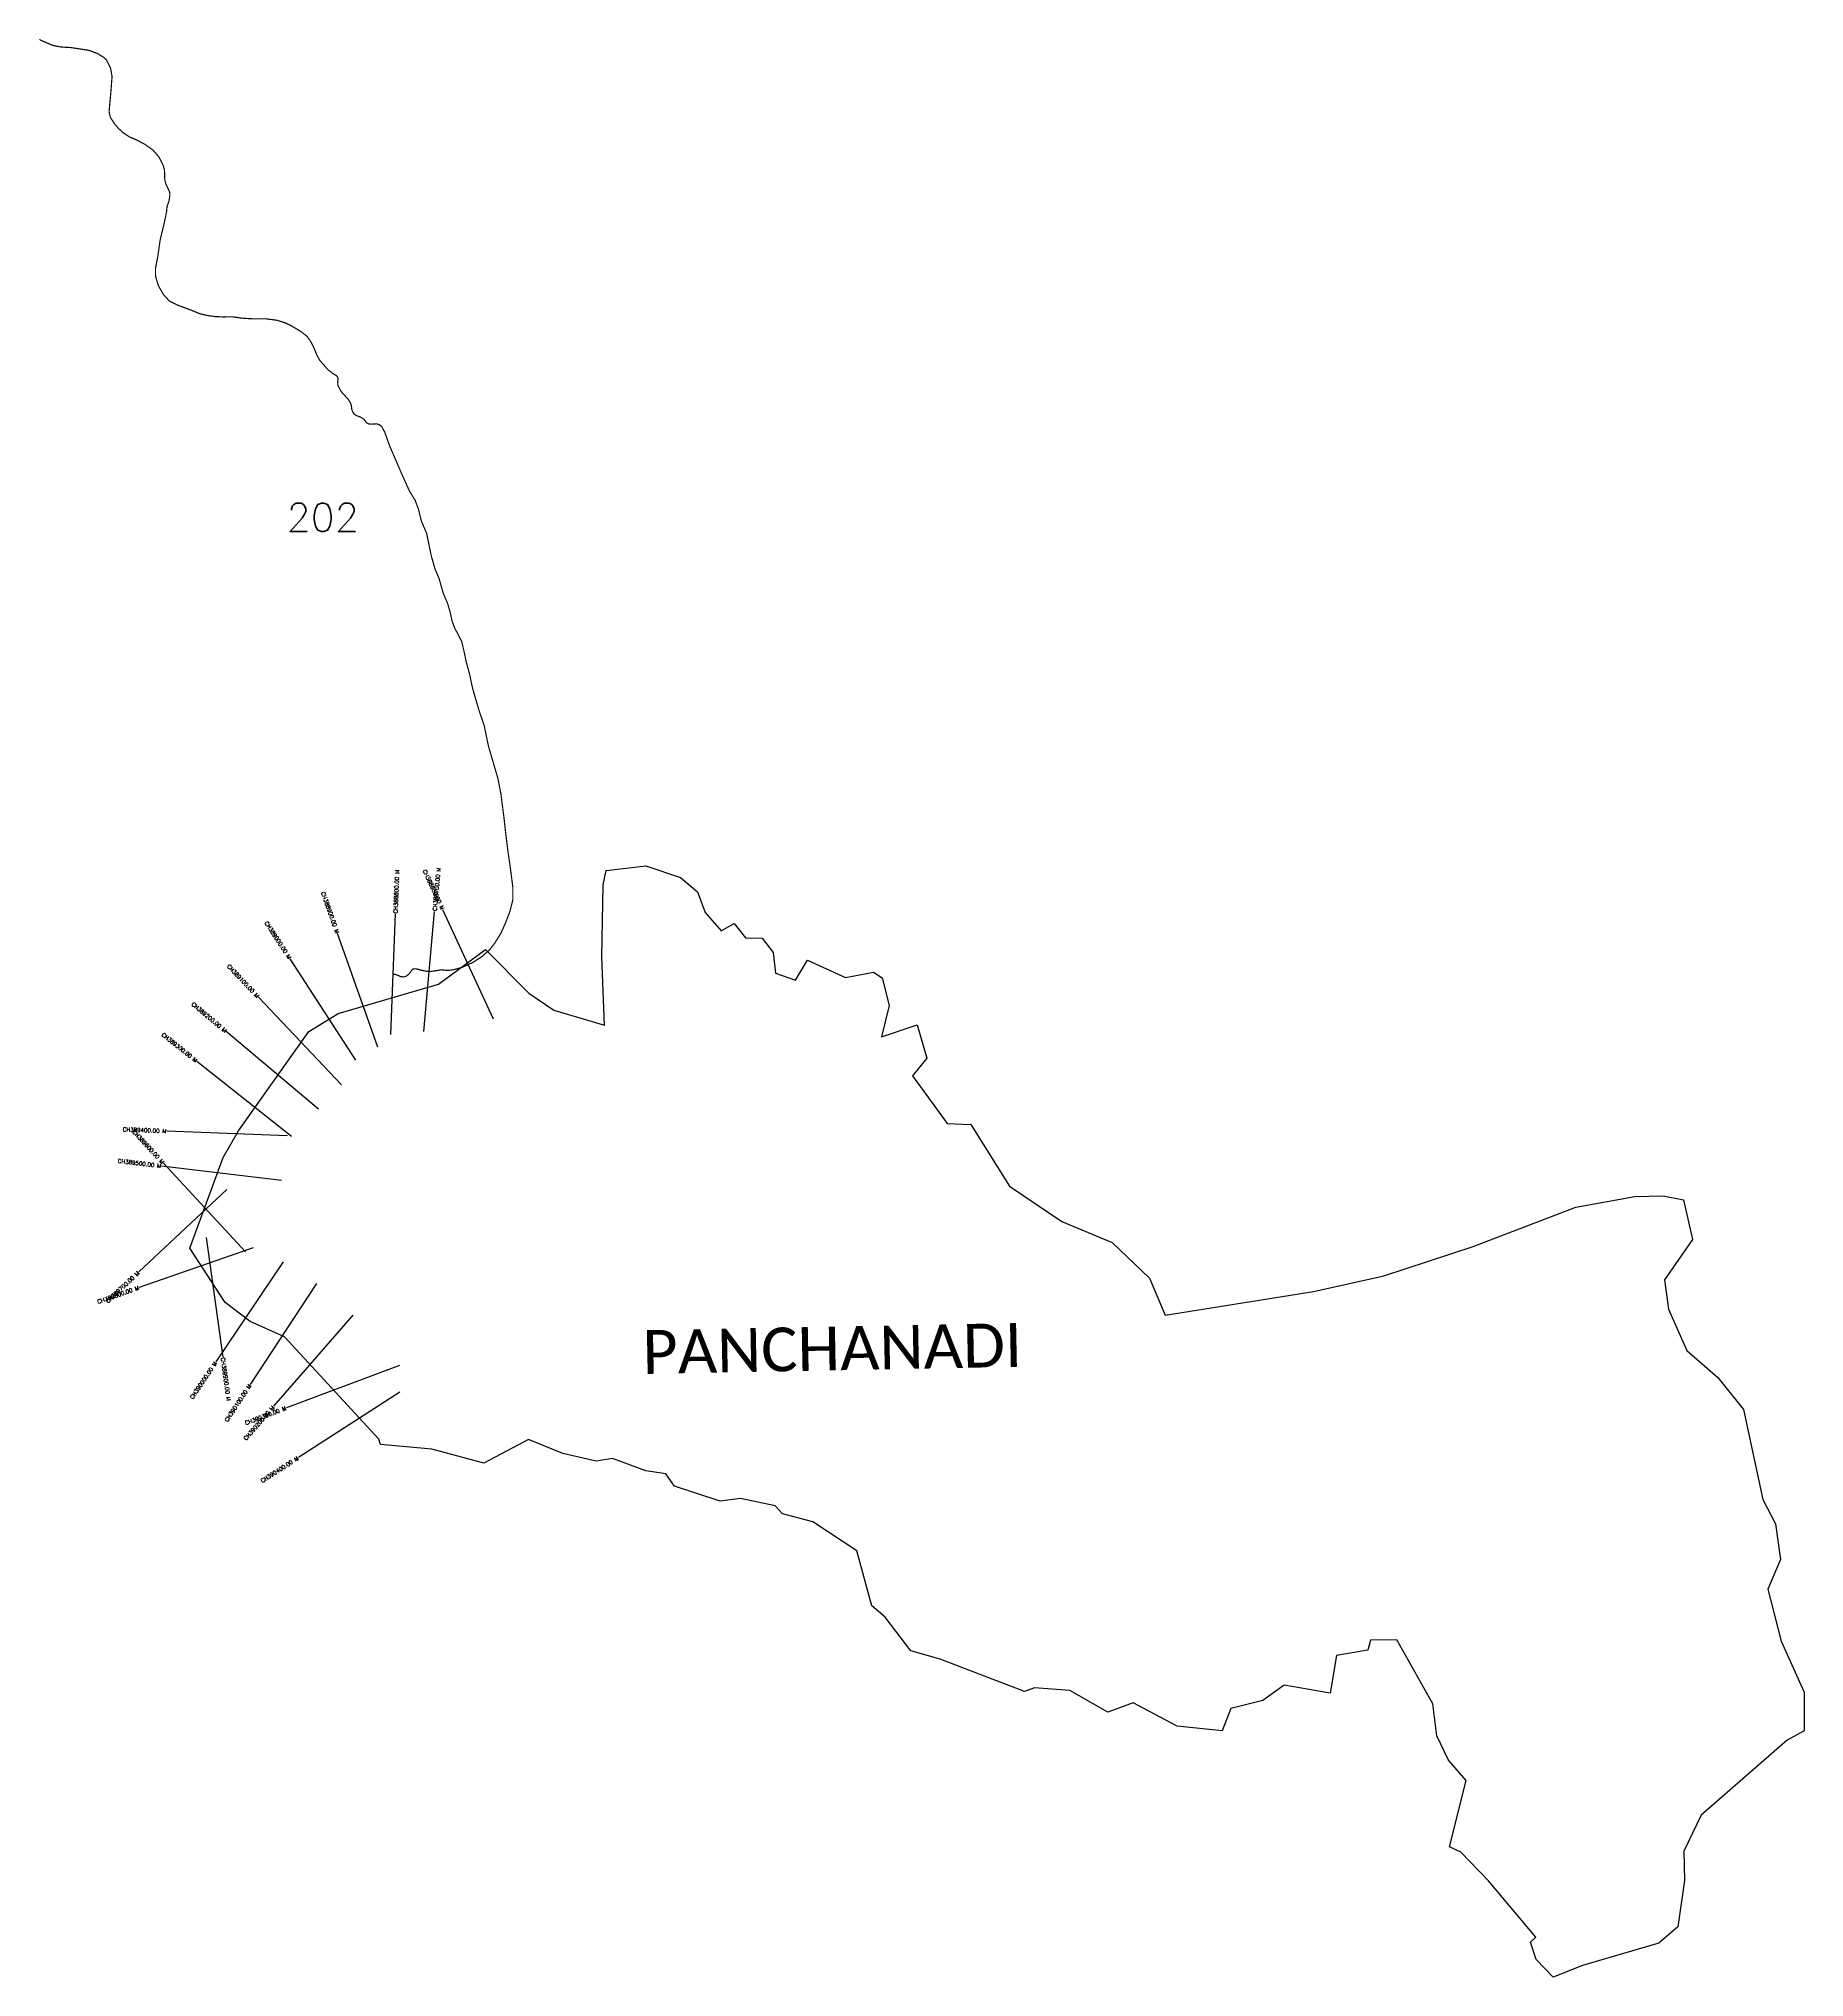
# Model space of a CAD drawing. Header units: metres. Extents: x 300987 to 305374, y 1949282 to 1954099.
import ezdxf
from ezdxf.enums import TextEntityAlignment as Align

# ---------------------------------------------------------------- set-up
doc = ezdxf.new("R2010")
doc.units = ezdxf.units.M
doc.header["$MEASUREMENT"] = 0
for name, color, linetype in [('CS', 134, 'Continuous'), ('CSMark', 6, 'Continuous'), ('NATURALLY PROTECTED', 3, 'Continuous'), ('VILLAGE NAME', 250, 'Continuous')]:
    doc.layers.add(name, color=color, linetype=linetype)
doc.styles.get("Standard").update_dxf_attribs({"font": 'simplex.shx'})

msp = doc.modelspace()

# ---------------------------------------------------------------- linework, layer by layer
at = {"color": 6, "flags": 128}
for points in [[(302991.6, 1951765.8), (303061.4, 1951779.4), (303082.6, 1951765.2), (303100.5, 1951696.4), (303081.3, 1951618.7), (303169.6, 1951648.3), (303193.8, 1951565.6), (303158.5, 1951522), (303244.2, 1951402.9), (303303.1, 1951400.8), (303399.5, 1951247.2), (303529.1, 1951159.9), (303653.9, 1951107.4), (303747.4, 1951018.9), (303785.9, 1950927.2), (304154.9, 1950986.1), (304329.2, 1951024.7), (304551, 1951097.8), (304806.1, 1951195.1), (304952.9, 1951221.5), (305023.3, 1951223.7), (305073.9, 1951213.3), (305096.5, 1951115), (305026.3, 1951014.9), (305037, 1950941.8), (305082.1, 1950838.8), (305159.2, 1950772.2), (305222.8, 1950692.2), (305271.1, 1950468.7), (305302.3, 1950408.7), (305315, 1950319.5), (305283.6, 1950246.1), (305316.3, 1950116.6), (305373.5, 1949989.7), (305373.9, 1949893.8), (305331.7, 1949870.4), (305118, 1949684.8), (305074.9, 1949595.1), (305076.6, 1949522), (305059.9, 1949406.7), (305012.7, 1949366), (304822.6, 1949310.7), (304750.1, 1949281.7), (304708, 1949325.4), (304694.1, 1949368.5), (304706.9, 1949381.2), (304589.5, 1949520.8), (304520.8, 1949592.7), (304492.6, 1949606.1), (304534.1, 1949770.8), (304489.6, 1949821), (304460.9, 1949881.8), (304450.7, 1949961), (304361.6, 1950120.3), (304296, 1950119.5), (304289.4, 1950094.8), (304211.8, 1950080.8), (304195.8, 1949987.7), (304081.5, 1950007.2), (304028.7, 1949969), (303949.5, 1949949.6), (303927.9, 1949894.1), (303815.4, 1949905.3), (303706.1, 1949963.8), (303643.4, 1949940.4), (303549.1, 1949993.8), (303460.9, 1950001), (303436.1, 1949991.6), (303227.2, 1950072.4), (303153.7, 1950092.5), (303090, 1950176.3), (303056.9, 1950204.5), (303019.4, 1950341.5), (302910.1, 1950413.7), (302835.2, 1950433.1), (302817.2, 1950453.4), (302730.5, 1950471.4), (302680.5, 1950464.6), (302566.6, 1950501.7), (302545.2, 1950532.3), (302495.1, 1950539.9), (302412.8, 1950571), (302372, 1950564.4), (302289.2, 1950582.8), (302203.9, 1950617.9), (302092.8, 1950558.8), (301963.4, 1950594.1), (301836.3, 1950605.7), (301832, 1950619), (301597.8, 1950872.9), (301512.4, 1950911.3), (301450.6, 1950958.2), (301362.8, 1951093.2), (301445.1, 1951319.1), (301483.4, 1951385), (301658, 1951631.5), (301731.1, 1951676.8), (301980.1, 1951749.5), (302097.5, 1951835.9), (302205, 1951726.7), (302266.7, 1951685), (302392.4, 1951647.5), (302386.1, 1951817.2), (302389.8, 1951996.4), (302396.8, 1952032.3), (302495.8, 1952043.7), (302581.6, 1952014.6), (302623.9, 1951978.8), (302643.3, 1951927.7), (302682.8, 1951881.8), (302714.7, 1951900.5), (302743.3, 1951864.4), (302784.6, 1951863.6), (302811.9, 1951828.4), (302817.6, 1951776.5), (302867.5, 1951759.1), (302897, 1951808.7)], [(302897, 1951808.7), (302991.6, 1951765.8)]]:
    msp.add_lwpolyline(points, dxfattribs=at)
at = {"layer": 'CS'}
for p, q in [((301861.5, 1951624.3), (301873.4, 1951924.1)), ((301943.6, 1951631.6), (301970.8, 1951930.3)), ((302117.4, 1951662.2), (301991.2, 1951934.3)), ((301829.9, 1951592.9), (301729.6, 1951875.6)), ((301774.9, 1951561), (301611.5, 1951812.6)), ((301739, 1951498.9), (301532.9, 1951716.8)), ((301682.5, 1951438.7), (301452.6, 1951631.5)), ((301614.9, 1951370.7), (301380.1, 1951557.5)), ((301605, 1951372.3), (301305.3, 1951384.4)), ((301590, 1951261.5), (301292.2, 1951297.5)), ((301500.5, 1951084), (301296.9, 1951304.3)), ((301454.6, 1951239.5), (301235.7, 1951034.4)), ((301519.9, 1951094.1), (301236.6, 1950995.7)), ((301403.1, 1951119.7), (301444.2, 1950822.6)), ((301594.7, 1951059.7), (301427.3, 1950810.7)), ((301676.8, 1951005.9), (301512.5, 1950754.9)), ((301767.5, 1950927.1), (301570.7, 1950700.7)), ((301883.2, 1950802), (301602.4, 1950696.6)), ((301884.3, 1950735.6), (301632.1, 1950573.2))]:
    msp.add_line(p, q, dxfattribs=at)
at = {"layer": 'NATURALLY PROTECTED', "const_width": 3, "flags": 128}
msp.add_lwpolyline([(300988.6, 1954097.3), (300992.5, 1954094.9), (301022.5, 1954082.1), (301041.8, 1954078.4), (301067.4, 1954076.9), (301111.6, 1954070.1), (301133.6, 1954061.9), (301147.7, 1954053), (301155.3, 1954046.5), (301159.6, 1954037.8), (301165.5, 1954025.7), (301169.2, 1954005), (301166.5, 1953969.6), (301163.2, 1953934), (301161.9, 1953917.6), (301164.9, 1953903.3), (301174.8, 1953888.4), (301184.4, 1953876.6), (301198, 1953864.4), (301212.5, 1953854.9), (301228.7, 1953848), (301249.5, 1953837.3), (301270.9, 1953822.2), (301285.9, 1953804.6), (301296.2, 1953784), (301299.5, 1953772.1), (301300.3, 1953747.3), (301303.3, 1953736.8), (301312.2, 1953718.5), (301312.9, 1953710.1), (301310.7, 1953695.6), (301305.8, 1953682.2), (301304.6, 1953668.7), (301299.8, 1953645.5), (301296.4, 1953630.5), (301288.8, 1953599.7), (301282.6, 1953556.1), (301277.2, 1953529), (301277.3, 1953508.6), (301284.1, 1953485.4), (301297.7, 1953462.1), (301311.7, 1953447), (301331.9, 1953437), (301367.9, 1953423.6), (301387, 1953415.6), (301406.3, 1953411.1), (301426.1, 1953408.3), (301444.8, 1953407.6), (301469.1, 1953407.8), (301492.3, 1953404.5), (301520.7, 1953402.7), (301553.1, 1953402.7), (301579.5, 1953399.2), (301599.7, 1953392.7), (301616.4, 1953384.5), (301640.5, 1953369.9), (301654.1, 1953358.8), (301664.8, 1953343.1), (301671, 1953330.2), (301678.4, 1953312), (301685.4, 1953299.5), (301696.5, 1953287.1), (301705.1, 1953276.9), (301717, 1953267.4), (301726.7, 1953261.8), (301730, 1953257.7), (301730.8, 1953252.4), (301729.8, 1953247.3), (301730.5, 1953236.9), (301738.7, 1953221.8), (301756.3, 1953202.4), (301762, 1953193.2), (301763.9, 1953186.9), (301764.7, 1953178.3), (301767, 1953171.8), (301771.2, 1953165.5), (301777.6, 1953162), (301787.8, 1953158.1), (301795.7, 1953152.5), (301801.3, 1953144.8), (301807.5, 1953141.6), (301813.9, 1953141.1), (301826.7, 1953141.9), (301834.1, 1953139.4), (301840.2, 1953133.6), (301846.8, 1953120.9), (301858.8, 1953087.3), (301888.5, 1953018.6), (301907.9, 1952975.4), (301922.1, 1952952.3), (301930, 1952931.4), (301937.5, 1952901.5), (301943.5, 1952886.7), (301950.9, 1952869.7), (301955.7, 1952846), (301962.4, 1952813.8), (301971.9, 1952780.4), (301981.3, 1952758.8), (301992.6, 1952719.5), (302002.8, 1952696.1), (302008.5, 1952676.8), (302014, 1952652.1), (302020.7, 1952634.3), (302029.2, 1952617.9), (302037.6, 1952601.9), (302042.9, 1952580.5), (302049.9, 1952547.6), (302057.6, 1952519.7), (302065.2, 1952483.9), (302073.3, 1952455.9), (302081.5, 1952428.2), (302093.9, 1952392), (302098.7, 1952368.5), (302104.6, 1952340.4), (302119.5, 1952289.6), (302128.1, 1952260), (302135.5, 1952221.8), (302138.3, 1952199.6), (302142.9, 1952164.1), (302146.4, 1952132.2), (302152.6, 1952081.6), (302158.2, 1952043.3), (302164.9, 1951991.6), (302164.9, 1951958.4), (302158.2, 1951931.4), (302146, 1951899.5), (302135.2, 1951875.8), (302120.1, 1951851.3), (302107.2, 1951834.8), (302088.5, 1951818.3), (302066.7, 1951804), (302038.9, 1951791.1), (302017, 1951785.2), (302004.3, 1951783.6), (301986.9, 1951785.1), (301975.3, 1951783.1), (301959.1, 1951780.8), (301950.8, 1951781.5), (301936.4, 1951784.4), (301927.6, 1951787.1), (301921.5, 1951787.7), (301916.7, 1951786.9), (301914.4, 1951785.3), (301910.8, 1951779.7), (301907.3, 1951775.2), (301901.2, 1951769.7), (301894, 1951767.4), (301886.2, 1951768.3), (301879.6, 1951771.2), (301872.6, 1951774), (301867.8, 1951774.2)], dxfattribs=at)

# ---------------------------------------------------------------- texts
at = {"insert": (301602.7, 1952944.4), "char_height": 70, "attachment_point": 1}
msp.add_mtext_dynamic_manual_height_columns('202', width=95.172, gutter_width=1, heights=[0], dxfattribs=at)
at = {"layer": 'CSMark'}
for s, rotation, p in [('CH388800.00 M', 87.7272, (301873.4, 1951925.1)), ('CH388700.00 M', 84.8014, (301970.9, 1951931.3)), ('CH389900.00 M', 277.8695, (301444.4, 1950821.6))]:
    msp.add_text(s, height=10, rotation=rotation, dxfattribs=at).set_placement(p, align=Align.MIDDLE_LEFT)
for s, rotation, p in [('CH388600.00 M', 294.8714, (301990.8, 1951935.2)), ('CH388900.00 M', 289.5353, (301729.3, 1951876.6)), ('CH389000.00 M', 303.0105, (301610.9, 1951813.4)), ('CH389100.00 M', 313.3995, (301532.2, 1951717.6)), ('CH389200.00 M', 320.0231, (301451.9, 1951632.1)), ('CH389300.00 M', 321.4918, (301379.3, 1951558.1)), ('CH389400.00 M', 357.6851, (301304.3, 1951384.4)), ('CH389600.00 M', 312.7271, (301296.2, 1951305.1)), ('CH389500.00 M', 353.1065, (301291.2, 1951297.6)), ('CH389800.00 M', 19.1653, (301235.6, 1950995.3)), ('CH389700.00 M', 43.1285, (301235, 1951033.7)), ('CH390000.00 M', 56.0864, (301426.7, 1950809.9)), ('CH390100.00 M', 56.7846, (301511.9, 1950754.1)), ('CH390200.00 M', 49.0148, (301570.1, 1950699.9)), ('CH390300.00 M', 20.5676, (301601.4, 1950696.3)), ('CH390400.00 M', 32.7668, (301631.2, 1950572.7))]:
    msp.add_text(s, height=10, rotation=rotation, dxfattribs=at).set_placement(p, align=Align.MIDDLE_RIGHT)
at = {"layer": 'VILLAGE NAME', "insert": (302485.9, 1950889.4), "char_height": 108.748, "attachment_point": 1, "rotation": 1.1028}
msp.add_mtext_dynamic_manual_height_columns('{\\fCalibri|b0|i0|c0|p34;PANCHANADI}', width=1571.314, gutter_width=543.7, heights=[0], dxfattribs=at)

doc.saveas('drawing.dxf')
